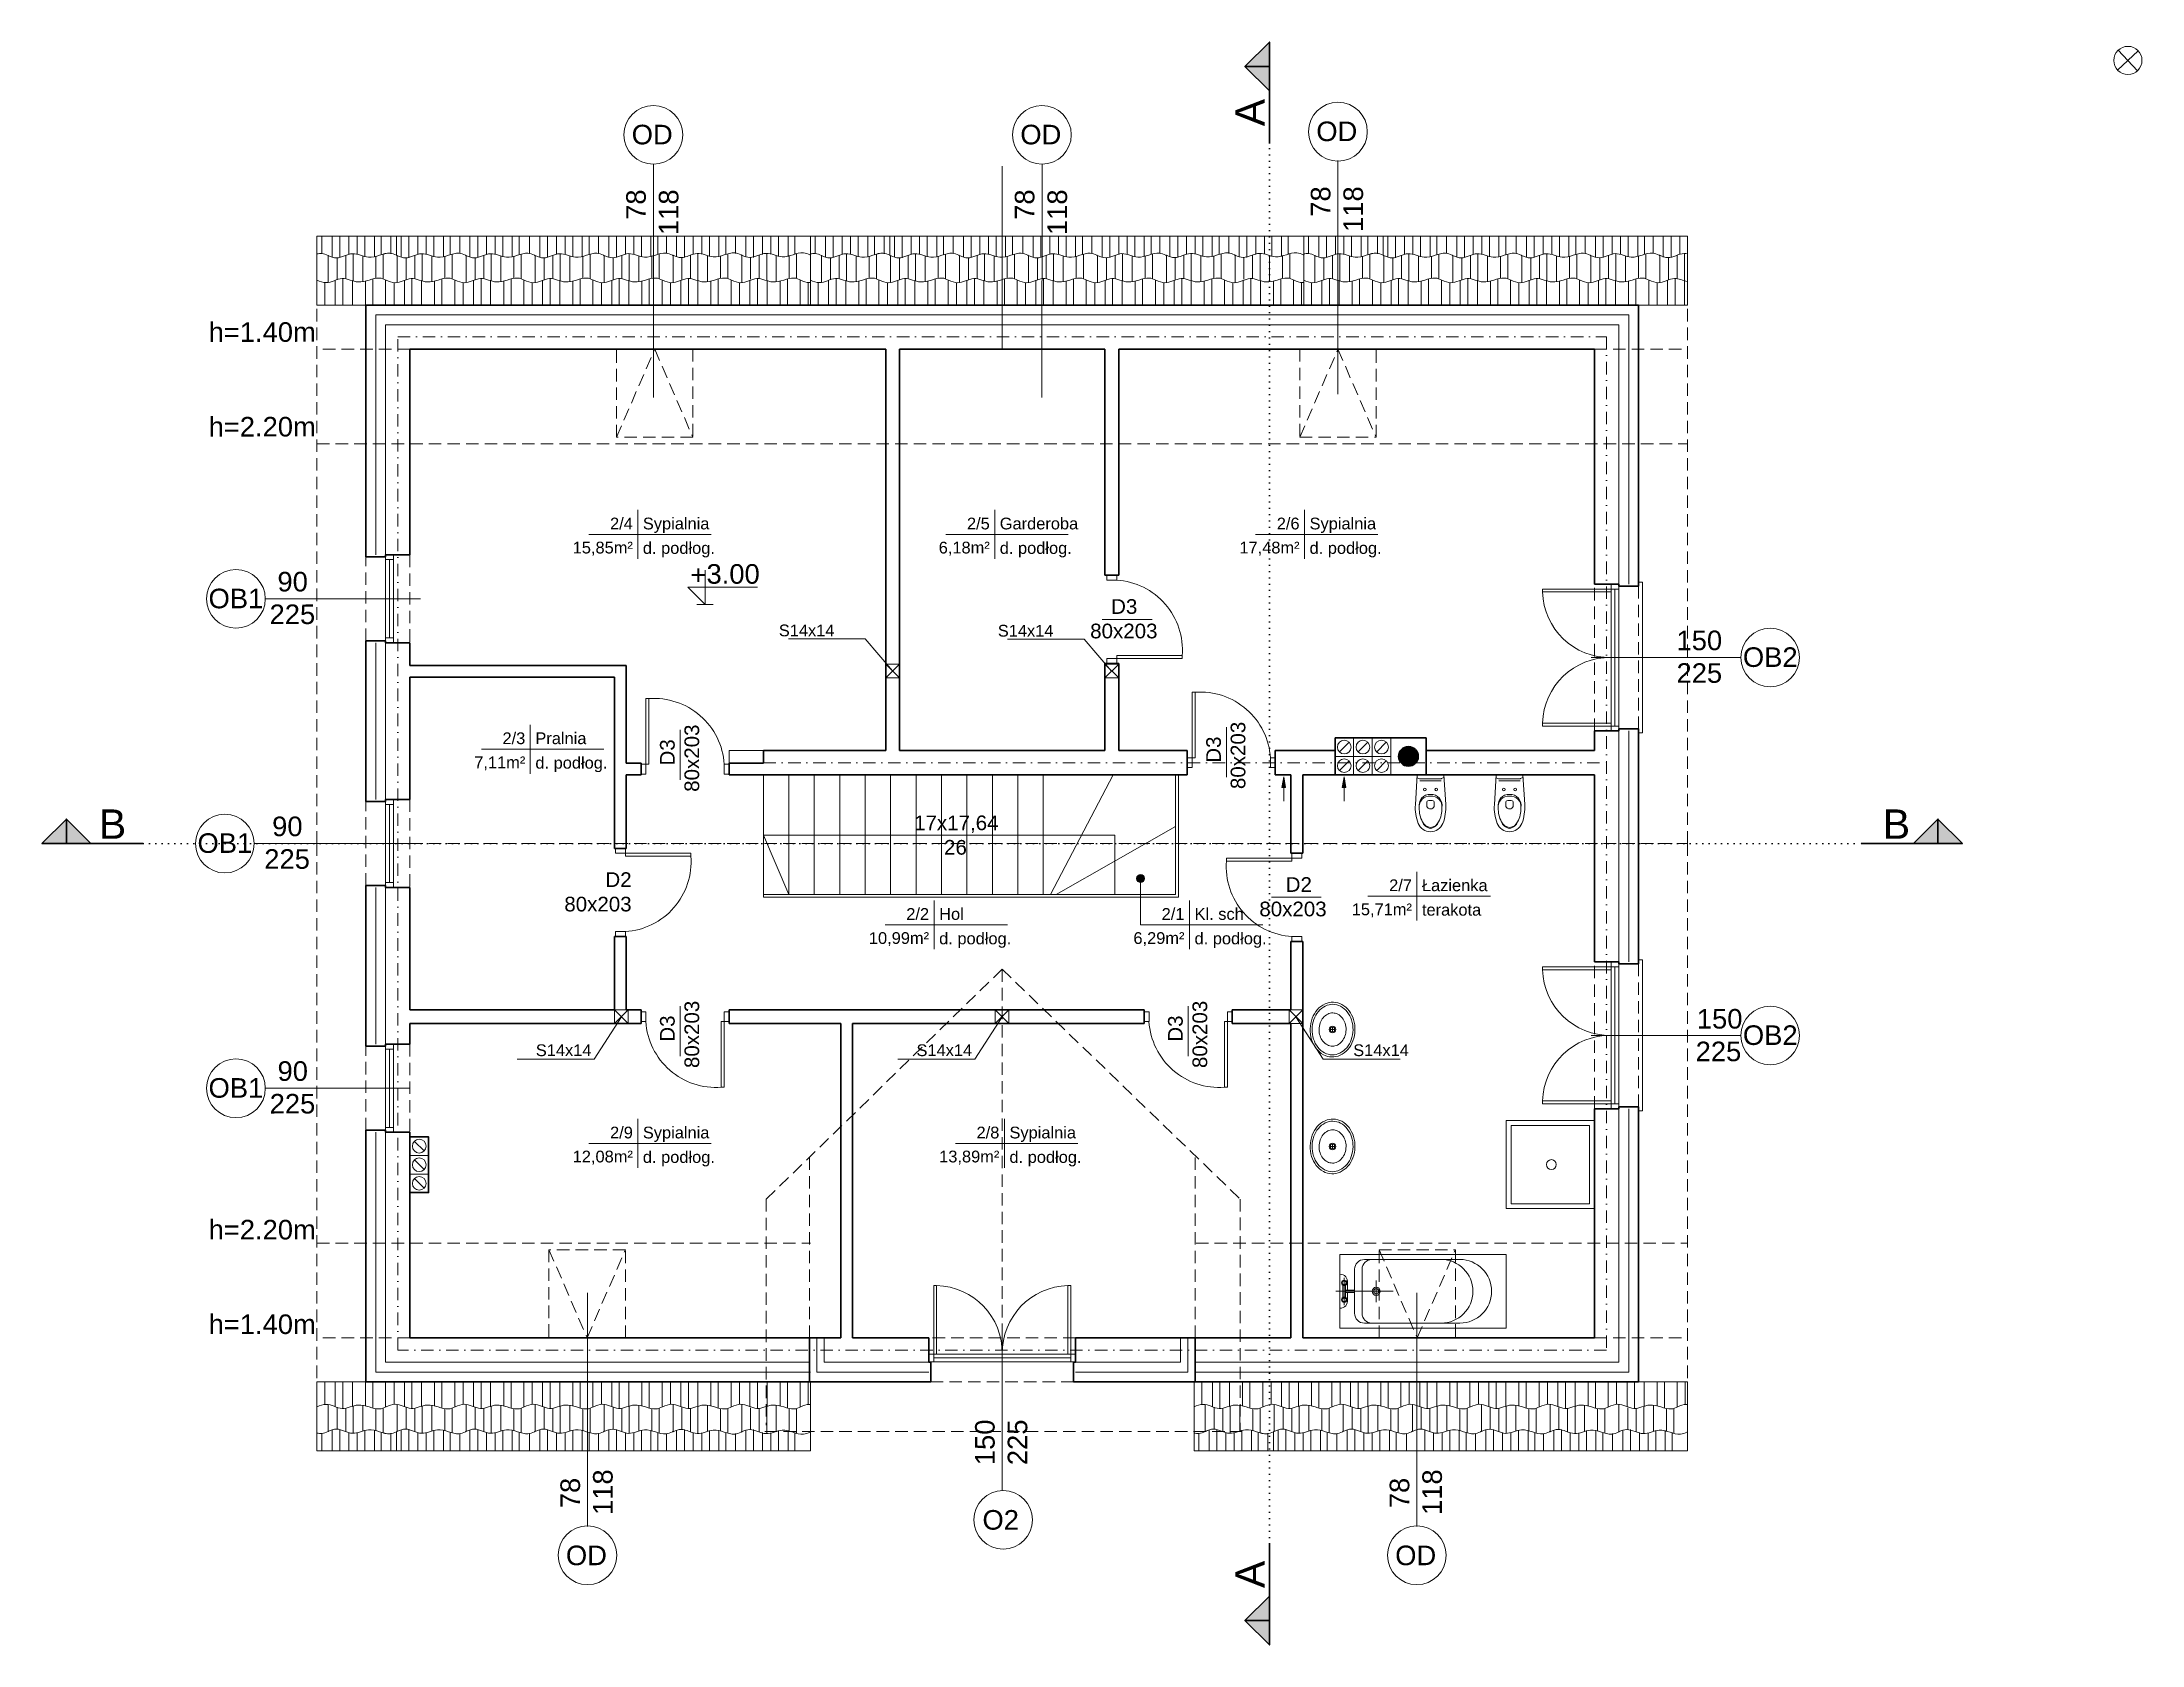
# Model space of a CAD drawing. Header units: millimetres. Extents: x -13512 to 19537, y -6523 to 6166.
# Drawn here: x 2727 to 4873, y -608 to 1030 of the extents above; entities that cross this region are included whole.
import ezdxf

# ---------------------------------------------------------------- set-up
doc = ezdxf.new("R2010")
doc.units = ezdxf.units.MM
for name, pattern in [('DASHDOT', [25.4, 12.7, -6.35, 0, -6.35]), ('DASHED', [19.05, 12.7, -6.35]), ('DOT', [6.35, 0, -6.35])]:
    doc.linetypes.add(name, pattern=pattern)
doc.layers.get('0').update_dxf_attribs({"lineweight": 0})
for name, color, linetype, lineweight in [('A-ELEWACJA CIENKA', 11, 'Continuous', 13), ('A-murowane', 3, 'Continuous', 35), ('A-osie', 7, 'DASHDOT', 5), ('A-p.widokowa', 6, 'Continuous', 15), ('A-p.widokowa-RefEdit0', 6, 'Continuous', 15), ('A-pod', 6, 'DASHED', 15), ('A-schody', 2, 'Continuous', 5), ('A-stolarka', 1, 'Continuous', 5), ('A-w.ocieplenie', 4, 'BATTING', 5), ('A-wykończenie', 4, 'Continuous', 5), ('A17_OPIS_WARSTW', 22, 'Continuous', 9), ('B-linia przekrojowa', 255, 'DOT', 30), ('B-opis', 7, 'Continuous', 0)]:
    doc.layers.add(name, color=color, linetype=linetype, lineweight=lineweight)
doc.layers.add('A-meble', color=7, linetype='Continuous', lineweight=5, true_color=0x8a8a8a)
doc.layers.add('oznaczenia niedr', color=7, linetype='Continuous', lineweight=0, plot=False)
doc.layers.get('A17_OPIS_WARSTW').off()
doc.styles.add('APLUS', font='arial.ttf', dxfattribs={"width": 0.6})
doc.styles.get("Standard").update_dxf_attribs({"font": 'arial.ttf'})
doc.linetypes.add('BATTING', pattern='A,0.00254,-2.54,[134,ltypeshp.shx,S=2.54,R=0,X=-2.54,Y=0],-5.08,[134,ltypeshp.shx,S=2.54,R=180,X=2.54,Y=0],-2.54', length=10.16254)

msp = doc.modelspace()

# ---------------------------------------------------------------- texts
at = {"layer": 'B-opis'}
for s, width, insert, char_height, attachment_point in [('OD', 13.143, (3371.7, 925), 20, 9), ('OD', 13.143, (3768.7, 925), 20, 9), ('OD', 13.143, (4071.1, 928.3), 20, 9), ('2/4', 87.894, (3331, 543.9), 12, 3), ('Sypialnia', 87.894, (3341.2, 543.9), 12, 1), ('2/5', 87.894, (3695.6, 543.9), 12, 3), ('Garderoba', 87.894, (3705.8, 543.9), 12, 1), ('2/6', 87.894, (4012.1, 543.9), 12, 3), ('Sypialnia', 87.894, (4022.3, 543.9), 12, 1), ('15,85m²', 87.894, (3331, 519.3), 12, 3), ('d. podłog.', 87.894, (3341.2, 518.9), 12, 1), ('6,18m²', 87.894, (3695.6, 519.3), 12, 3), ('d. podłog.', 87.894, (3705.8, 518.9), 12, 1), ('17,48m²', 87.894, (4012.1, 519.3), 12, 3), ('d. podłog.', 87.894, (4022.3, 518.9), 12, 1), ('\\pi-19.363;3.00', 13.143, (3425.6, 496.4), 20, 1), ('+', 13.143, (3389.6, 495.5), 20, 1), ('\\pi-5.538;D3 \\P\\pi-26.902;80x203', 13.143, (3825.1, 460.6), 15, 1), ('S14x14', 77.022, (3480.1, 422.5), 12, 7), ('S14x14', 77.022, (3703.8, 422.2), 12, 7), ('150\\P225', 13.143, (4443.8, 428.5), 20, 3), ('OB2', 13.143, (4520.9, 411.4), 20, 3), ('2/3', 87.894, (3221.1, 324.5), 12, 3), ('Pralnia', 87.894, (3231.4, 324.5), 12, 1), ('7,11m²', 87.894, (3221.1, 299.9), 12, 3), ('d. podłog.', 87.894, (3231.4, 299.5), 12, 1), ('\\pi-34.893;17x17,64\\P\\pi-4.2948;26', 13.143, (3653.2, 239.6), 15, 1), ('D2\\P80x203', 13.143, (3329.7, 181.6), 15, 3), ('D2\\P\\pi-26.902;80x203', 13.143, (3997.9, 176.6), 15, 1), ('2/7', 87.894, (4126.9, 174.3), 12, 3), ('Łazienka', 87.894, (4137.1, 174.3), 12, 1), ('2/2', 87.894, (3633.6, 145), 12, 3), ('Hol', 87.894, (3643.9, 145), 12, 1), ('2/1', 87.894, (3894.5, 145), 12, 3), ('Kl. sch', 87.894, (3904.8, 145), 12, 1), ('15,71m²', 87.894, (4126.9, 149.7), 12, 3), ('terakota', 87.894, (4137.1, 149.3), 12, 1), ('10,99m²', 87.894, (3633.6, 120.4), 12, 3), ('d. podłog.', 87.894, (3643.9, 120), 12, 1), ('6,29m²', 87.894, (3894.5, 120.4), 12, 3), ('d. podłog.', 87.894, (3904.8, 120), 12, 1), ('\\pi-14.547;150\\P\\pi-15.768;225', 13.143, (4432.5, -11.7), 20, 7), ('OB2', 13.143, (4520.9, 25.2), 20, 3), ('S14x14', 77.022, (3288.7, 5.8), 12, 3), ('S14x14', 77.022, (3677.6, 5.8), 12, 3), ('S14x14', 77.022, (4066.9, 5.8), 12, 1), ('2/9', 87.894, (3331, -78.3), 12, 3), ('Sypialnia', 87.894, (3341.2, -78.3), 12, 1), ('2/8', 87.894, (3705.4, -78.3), 12, 3), ('Sypialnia', 87.894, (3715.7, -78.3), 12, 1), ('12,08m²', 87.894, (3331, -102.8), 12, 3), ('d. podłog.', 87.894, (3341.2, -103.3), 12, 1), ('13,89m²', 87.894, (3705.4, -102.8), 12, 3), ('d. podłog.', 87.894, (3715.7, -103.3), 12, 1), ('O2', 13.143, (3725.4, -470), 20, 3), ('OD', 13.143, (3304.5, -506.3), 20, 3), ('OD', 13.143, (4151.7, -506.3), 20, 3)]:
    msp.add_mtext_dynamic_manual_height_columns(s, width=width, gutter_width=12.5, heights=[0], dxfattribs=dict(at, insert=insert, char_height=char_height, attachment_point=attachment_point))
for s, width, insert, char_height, attachment_point, rotation in [('78\\P118', 13.143, (4077.2, 882.4), 20, 9, 90), ('78\\P118', 13.143, (3377.8, 879.2), 20, 9, 90), ('78\\P118', 13.143, (3774.8, 879.2), 20, 9, 90), ('\\pi-42.933;h=1.40m', 20, (2940.5, 743.5), 20, 1, 0.0204), ('\\pi-42.933;h=2.20m', 20, (2940.5, 646.8), 20, 1, 0.0204), ('\\pi-7.7191;90\\P\\pi-15.768;225', 13.143, (2975.6, 488.5), 20, 1, 0.0204), ('OB1', 13.143, (2897.5, 471.3), 20, 1, 0.0204), ('D3\\P\\pi-26.902;80x203', 13.143, (3358.7, 290.7), 15, 1, 90), ('D3\\P\\pi-26.902;80x203', 13.143, (3916.7, 293.5), 15, 1, 90), ('\\pi-7.7191;90\\P\\pi-15.768;225', 13.143, (2970.2, 238.5), 20, 1, 0.0204), ('OB1', 13.143, (2886.2, 221.4), 20, 1, 0.0204), ('D3\\P\\pi-26.902;80x203', 13.143, (3358.7, 8.5), 15, 1, 90), ('D3\\P\\pi-26.902;80x203', 13.143, (3877.7, 8.5), 15, 1, 90), ('\\pi-7.7191;90\\P\\pi-15.768;225', 13.143, (2975.7, -11.5), 20, 1, 0.0204), ('OB1', 13.143, (2897.5, -28.7), 20, 1, 0.0204), ('\\pi-42.933;h=2.20m', 20, (2940.5, -193.8), 20, 7, 359.9796), ('\\pi-42.933;h=1.40m', 20, (2940.5, -290.4), 20, 7, 359.9796), ('150\\P225', 13.143, (3734.2, -424.1), 20, 7, 90), ('\\pi-7.6918;78\\P\\pi-14.602;118', 13.143, (3310.6, -460.4), 20, 7, 90), ('\\pi-7.6918;78\\P\\pi-14.602;118', 13.143, (4157.8, -460.4), 20, 7, 90)]:
    msp.add_mtext_dynamic_manual_height_columns(s, width=width, gutter_width=12.5, heights=[0], dxfattribs=dict(at, insert=insert, char_height=char_height, attachment_point=attachment_point, rotation=rotation))

# ---------------------------------------------------------------- blocks, each defined once
blk = doc.blocks.new('A$C4D3D61A9')
at = {"layer": 'A-stolarka'}
for points in [[(5, 5), (8, 5), (8, 72), (5, 72)], [(0, -5), (5, -5), (5, 5), (0, 5)], [(85, -5), (90, -5), (90, 5), (85, 5)]]:
    blk.add_lwpolyline(points, close=True, dxfattribs=at)
blk.add_arc((13.4, 0.4), 71.8, 3.6579, 94.2871, dxfattribs=at)
blk = doc.blocks.new('A$C386A056A')
at = {"layer": 'A-stolarka'}
for p, q in [((-25, 0), (-25, -90)), ((-17, 0), (-17, -90)), ((-25, -5), (-17, -5)), ((-21, -5), (-21, -85)), ((-25, -85), (-17, -85))]:
    blk.add_line(p, q, dxfattribs=at)
blk = doc.blocks.new('A$C142B1280')
at = {"layer": 'A-stolarka'}
for p, q in [((-8, 150), (-8, 0)), ((-8, 145), (0, 145)), ((-4, 145), (-4, 5)), ((0, 150), (0, 0)), ((-8, 5), (0, 5))]:
    blk.add_line(p, q, dxfattribs=at)
blk = doc.blocks.new('A$C59F40237')
at = {"layer": 'A-p.widokowa-RefEdit0'}
for p, q in [((8.1, 25.6), (8.1, 2.6)), ((18.7, 25.6), (18.7, 0.2)), ((26.4, -1.5), (26.4, 25.6)), ((36.2, 25.6), (36.2, 0.7)), ((49.5, 1.1), (49.5, 25.6)), ((57, -1.2), (57, 25.6)), ((70.1, -0.2), (70.1, 25.6))]:
    blk.add_line(p, q, dxfattribs=at)
blk.add_open_spline([(0, 0), (3.1, 1.3), (11.6, 5), (25.6, -5.2), (40.3, 3.8), (49.5, 1.1), (53.2, 0), (56.8, -1.2), (62.8, -3.2), (68.4, -1), (70.6, 0)], degree=3, knots=[0, 0, 0, 0, 9.666865, 26.644915, 43.34195, 54.677882, 54.677882, 54.677882, 65.547939, 72.653896, 72.653896, 72.653896, 72.653896], dxfattribs=at)
blk = doc.blocks.new('A$C78BC5D11')
at = {"layer": 'A-p.widokowa'}
for p, q in [((0, 27.5), (0, 0)), ((9.1, 24.6), (9.1, 2.2)), ((17.8, 23.7), (17.8, -0.1)), ((25.5, -1.9), (25.5, 25.9)), ((35.3, 26.7), (35.3, 0.3)), ((48.6, 0.7), (48.6, 23.1)), ((56.1, -1.6), (56.1, 23.7))]:
    blk.add_line(p, q, dxfattribs=at)
blk.add_open_spline([(0, 0), (2.8, 1.2), (11, 4.4), (24.7, -5.6), (39.4, 3.5), (48.6, 0.7), (52.4, -0.4), (56, -1.6), (61.9, -3.5), (67.5, -1.4), (69.7, -0.4), (69.7, -0.4), (69.7, -0.4), (69.7, -0.4), (70, -0.2), (70.2, -0.1), (70.5, 0)], degree=3, knots=[73.574951, 73.574951, 73.574951, 73.574951, 82.320761, 99.298811, 115.995846, 127.331778, 127.331778, 127.331778, 138.201835, 145.307792, 145.307792, 145.307792, 145.332598, 145.332598, 145.332598, 146.160665, 146.160665, 146.160665, 146.160665], dxfattribs=at)
blk = doc.blocks.new('A$C3E720E91')
at = {"layer": 'A-p.widokowa'}
for p, q in [((15.4, -18.3), (15.4, 3.2)), ((23.3, 3.6), (23.3, -18.3)), ((32.4, 0.5), (32.4, -18.3)), ((41.1, 0.4), (41.1, -18.4)), ((48.9, -18.3), (48.9, 2.6)), ((58.6, 2.7), (58.6, -18.3)), ((65.6, 0.7), (65.6, -18.3)), ((4.9, -18.3), (4.9, -0.4))]:
    blk.add_line(p, q, dxfattribs=at)
blk = doc.blocks.new('A$C23497A29')
at = {"layer": 'A-p.widokowa'}
for p, q in [((50, 0), (0, 0)), ((0, -70.6), (0, 0)), ((8.1, 0), (8.1, -23)), ((18.7, 0), (18.7, -25.4)), ((26.4, -27.2), (26.4, 0)), ((36.2, 0), (36.2, -24.9)), ((49.5, -24.5), (49.5, 0)), ((57, -26.8), (57, 0)), ((70.1, -25.8), (70.1, 0)), ((501.8, 0), (501.8, -23)), ((504, 0), (504, -70.6)), ((4.9, -70.6), (4.9, -52.7)), ((15.4, -70.6), (15.4, -49.1)), ((23.3, -48.8), (23.3, -70.6)), ((32.4, -51.8), (32.4, -70.6)), ((41.1, -52), (41.1, -70.8)), ((48.9, -70.6), (48.9, -49.7)), ((58.6, -49.6), (58.6, -70.6)), ((65.6, -51.6), (65.6, -70.6)), ((81.1, -51), (81.1, -70.6)), ((0, -70.6), (504, -70.6))]:
    blk.add_line(p, q, dxfattribs=at)
for points, knots in [([(0, -25.6), (3.1, -24.3), (11.6, -20.7), (25.6, -30.8), (40.3, -21.8), (49.5, -24.5), (53.2, -25.6), (56.8, -26.8), (62.8, -28.8), (68.4, -26.7), (70.6, -25.6)], [0, 0, 0, 0, 9.666865, 26.644915, 43.34195, 54.677882, 54.677882, 54.677882, 65.547939, 72.653896, 72.653896, 72.653896, 72.653896]), ([(494.2, -25.6), (496.8, -24.3), (500.2, -22.8), (503.7, -23), (504, -23)], [0, 0, 0, 0, 9.666865, 10.690457, 10.690457, 10.690457, 10.690457]), ([(0, -52.3), (1.6, -52.7), (5.5, -53.1), (9.3, -51.7), (11.5, -50.6), (11.5, -50.6), (11.5, -50.6), (11.5, -50.6), (11.7, -50.5), (12, -50.4), (12.2, -50.2)], [133.300499, 133.300499, 133.300499, 133.300499, 138.201835, 145.307792, 145.307792, 145.307792, 145.332598, 145.332598, 145.332598, 146.160665, 146.160665, 146.160665, 146.160665]), ([(11.5, -50.6), (14.2, -49.4), (22.5, -46.2), (36.2, -56.2), (50.9, -47.2), (60.1, -49.9), (63.8, -51), (67.4, -52.2), (73.4, -54.2), (79, -52), (81.2, -51), (81.2, -51), (81.2, -51), (81.2, -51), (81.4, -50.9), (81.7, -50.7), (82, -50.6)], [73.574951, 73.574951, 73.574951, 73.574951, 82.320761, 99.298811, 115.995846, 127.331778, 127.331778, 127.331778, 138.201835, 145.307792, 145.307792, 145.307792, 145.332598, 145.332598, 145.332598, 146.160665, 146.160665, 146.160665, 146.160665])]:
    blk.add_open_spline(points, degree=3, knots=knots, dxfattribs=at)
for p in [(70.6, -25.6), (141.2, -25.6), (211.8, -25.6), (282.4, -25.6), (353, -25.6), (423.6, -25.6)]:
    blk.add_blockref('A$C59F40237', p, dxfattribs=at)
at = {"layer": 'A-schody'}
for name, p in [('A$C78BC5D11', (11.5, -50.6)), ('A$C78BC5D11', (82, -50.6)), ('A$C78BC5D11', (152.5, -50.6)), ('A$C78BC5D11', (223, -50.6)), ('A$C78BC5D11', (293.5, -50.7)), ('A$C78BC5D11', (363.7, -50.9)), ('A$C78BC5D11', (433.9, -51)), ('A$C3E720E91', (70.5, -52.1)), ('A$C3E720E91', (140.9, -52.3)), ('A$C3E720E91', (212.3, -52.3)), ('A$C3E720E91', (282.6, -52.3)), ('A$C3E720E91', (352, -52.4)), ('A$C3E720E91', (422.7, -52.4))]:
    blk.add_blockref(name, p, dxfattribs=at)
blk = doc.blocks.new('A$C3D9378BC')
at = {"layer": 'A-p.widokowa'}
h = blk.add_hatch(color=256, dxfattribs=at)
h.dxf.hatch_style = 1
h.paths.add_polyline_path([(2, 25), (0, 14.1), (3.9, 14.1)])
blk.add_lwpolyline([(3.9, 14.1), (2, 25), (0, 14.1)], close=True, dxfattribs=at)
blk.add_lwpolyline([(2, 14.1), (2, 0)], dxfattribs=at)
blk = doc.blocks.new('A$C1D237BEF')
at = {"layer": 'A-meble'}
for p, q in [((0, 0), (0, 75)), ((0, 75), (170, 75)), ((25, 70), (122.5, 70)), ((170, 0), (170, 75)), ((3.1, 43.6), (3.1, 31.4)), ((4.4, 51.1), (4.4, 23.5)), ((5.6, 43.6), (5.6, 31.4)), ((7.7, 46.2), (7.7, 38.7)), ((15, 15), (15, 60)), ((22.7, 15), (22.7, 60)), ((37.1, 26.5), (37.1, 48.5)), ((-4.1, 37.5), (54.4, 37.5)), ((5.6, 38.7), (15, 38.7)), ((5.6, 36.2), (15, 36.2)), ((7.7, 36.2), (7.7, 28.9)), ((15, 38.7), (15, 36.2)), ((170, 0), (0, 0)), ((122.5, 5), (25, 5))]:
    blk.add_line(p, q, dxfattribs=at)
for centre, radius in [((4.4, 46.1), 2.76), ((4.4, 46.1), 1.99), ((4.4, 28.9), 2.76), ((4.4, 28.9), 1.99), ((37.1, 37.5), 4.11), ((37.1, 37.5), 2.57)]:
    blk.add_circle(centre, radius, dxfattribs=at)
for centre, radius, start, end in [((25, 60), 10, 90, 180), ((32.7, 60), 10, 90, 180), ((103.4, 37.5), 32.5, 270, 90), ((122.5, 37.5), 32.5, 270, 90), ((0.3, 47.4), 7.5, 350.4581, 92.3604), ((0.3, 27.7), 7.5, 267.6396, 9.5419), ((25, 15), 10, 180, 270), ((32.7, 15), 10, 180, 270)]:
    blk.add_arc(centre, radius, start, end, dxfattribs=at)
blk = doc.blocks.new('A$C228138E2')
at = {"layer": 'A-meble'}
for p, q in [((-2.4, -3.1), (2.2, -3.1)), ((-0.1, -5.4), (-0.1, -0.8))]:
    blk.add_line(p, q, dxfattribs=at)
at = {"layer": 'A-meble', "linetype": 'Continuous'}
for points in [[(-1, -31.1, 0.117634), (7.6, -29.3, 0.104469), (15.5, -23.4, 0.090016), (20.6, -14.7, 0.08192), (22.8, -3.8, 0.08192), (21.3, 7.2, 0.090016), (16.7, 16.1, 0.104469), (9.3, 22.6, 0.117634), (0.8, 24.9, 0.117634), (-7.8, 23.1, 0.104469), (-15.7, 17.2, 0.090016), (-20.8, 8.5, 0.08192), (-23, -2.4, 0.08192), (-21.5, -13.4, 0.090016), (-16.9, -22.4, 0.104469), (-9.5, -28.8, 0.117634)], [(-0.5, -28.9, 0.118622), (7.3, -27.1, 0.104678), (14.4, -21.6, 0.089562), (19, -13.5, 0.081185), (20.8, -3.4, 0.081185), (19.3, 6.7, 0.089562), (14.9, 14.9, 0.104678), (8, 20.7, 0.118622), (0.3, 22.7, 0.118622), (-7.5, 20.9, 0.104678), (-14.6, 15.3, 0.089562), (-19.2, 7.3, 0.081185), (-21, -2.8, 0.081185), (-19.5, -12.9, 0.089562), (-15.2, -21.1, 0.104678), (-8.2, -26.9, 0.118622)], [(-0.3, -20.1, 0.118283), (4.9, -18.9, 0.104607), (9.5, -15.2, 0.089718), (12.5, -9.9, 0.081436), (13.7, -3.3, 0.081436), (12.7, 3.4, 0.089718), (9.8, 8.8, 0.104607), (5.2, 12.6, 0.118283), (0.1, 13.9, 0.118283), (-5.1, 12.7, 0.104607), (-9.7, 9, 0.089718), (-12.7, 3.7, 0.081436), (-13.9, -3, 0.081436), (-12.9, -9.6, 0.089718), (-10, -15, 0.104607), (-5.4, -18.8, 0.118283)]]:
    blk.add_lwpolyline(points, format="xyb", close=True, dxfattribs=at)
at = {"layer": 'A-meble'}
for radius in [3.43, 2.29]:
    blk.add_circle((-0.1, -3.1), radius, dxfattribs=at)
blk = doc.blocks.new('A$C7B764E71')
at = {"layer": 'A-meble'}
for points in [[(-90, 0), (-90, 90), (0, 90), (0, 0)], [(-85, 5), (-85, 85), (-5, 85), (-5, 5)]]:
    blk.add_lwpolyline(points, close=True, dxfattribs=at)
blk.add_circle((-43.9, 45), 5, dxfattribs=at)
at = {"layer": 'A-meble', "style": 'APLUS', "width": 0.8, "flags": 9}
blk.add_attdef('ESTCODE', (-90, 90), '', height=0.0213, dxfattribs=at)
blk = doc.blocks.new('A$C19D832B9')
at = {"layer": 'A-meble'}
blk.add_lwpolyline([(49.5, -12.6, -0.108747), (30.3, -15.5), (0, -13.5), (0, 13.5), (30.3, 15.5, -0.108747), (49.5, 12.6, -0.297002), (58.1, 0, -0.297002)], format="xyb", close=True, dxfattribs=at)
for points in [[(2.9, -13.7), (3.8, -11.4, 0.092626), (3.9, -10.6), (3.9, 10.3, 0.110215), (3.7, 11.1), (2.5, 13.7)], [(33.4, -11.5, 0.140223), (47.8, -8.2, 0.280577), (53.5, 0, 0.280577), (47.8, 8.2, 0.140223), (33.4, 11.5, 0.496783), (19.9, 0, 0.496783), (33.4, -11.5, -0.492052), (21.8, 0, -0.492052), (33.4, 11.5)], [(32.2, -3.9), (28.2, -3.9, -0.414214), (26.2, -1.9), (26.2, 0), (26.2, 1.8, -0.414214), (28.2, 3.8), (32.2, 3.8)], [(47.6, -8.4, 0.255814), (54.7, 0, 0.255814), (47.6, 8.4)]]:
    blk.add_lwpolyline(points, format="xyb", dxfattribs=at)
blk.add_lwpolyline([(6.1, -11), (6.1, 10.7)], dxfattribs=at)
for centre in [(14.8, 5.8), (14.8, -5.8)]:
    blk.add_circle(centre, 1.28, dxfattribs=at)
blk.add_arc((30.4, 0), 4.2, 294.6859, 65.3141, dxfattribs=at)
blk = doc.blocks.new('A$C206D636A')
at = {"layer": 'A-murowane'}
h = blk.add_hatch(color=256, dxfattribs=at)
h.dxf.hatch_style = 1
h.paths.add_polyline_path([(-180, -416, 1), (-200, -416, 0.178765), (-197.6, -422.5), (-182.4, -422.5, 0.178765)])
h.paths.add_polyline_path([(-182.4, -422.5), (-197.6, -422.5, 0.460566)])
for p, q in [((-265, -397), (-265, -435)), ((-265, -397), (-172, -397)), ((-172, -397), (-172, -435))]:
    blk.add_line(p, q, dxfattribs=at)
blk.add_circle((-190, -416), 10, dxfattribs=at)
at = {"layer": 'A-p.widokowa'}
for p, q in [((-260.4, -411.4), (-250.6, -401.6)), ((-246, -397), (-246, -435)), ((-241.4, -411.4), (-231.6, -401.6)), ((-227, -397), (-227, -435)), ((-222.4, -411.4), (-212.6, -401.6)), ((-208, -397), (-208, -435)), ((-265, -416), (-208, -416)), ((-260.4, -430.4), (-250.6, -420.6)), ((-241.4, -430.4), (-231.6, -420.6)), ((-222.4, -430.4), (-212.6, -420.6))]:
    blk.add_line(p, q, dxfattribs=at)
for centre in [(-255.5, -406.5), (-236.5, -406.5), (-217.5, -406.5), (-255.5, -425.5), (-236.5, -425.5), (-217.5, -425.5)]:
    blk.add_circle(centre, 7, dxfattribs=at)
blk = doc.blocks.new('A$C560A2D75')
at = {"layer": 'A-murowane'}
h = blk.add_hatch(color=256, dxfattribs=at)
h.dxf.hatch_style = 1
h.paths.add_polyline_path([(-78.5, 25), (-53.5, 0), (-103.5, 0)])
blk.add_line((-103.5, 0), (0, 0), dxfattribs=at)
blk.add_lwpolyline([(-78.5, 0), (-78.5, 25), (-53.5, 0), (-103.5, 0), (-78.5, 25)], dxfattribs=at)
blk = doc.blocks.new('A$C7E556D42')
at = {"layer": 'B-linia przekrojowa'}
for p, q in [((-877, -1515.3), (-877, 18.8)), ((-2027.5, -800), (-272.5, -800))]:
    blk.add_line(p, q, dxfattribs=at)
at = {"layer": 'A17_OPIS_WARSTW', "xscale": -1, "rotation": 90}
blk.add_blockref('A$C560A2D75', (-877, -84.7), dxfattribs=at)
at = {"layer": 'A17_OPIS_WARSTW'}
blk.add_blockref('A$C560A2D75', (-2027.5, -800), dxfattribs=at)
at = {"layer": 'A17_OPIS_WARSTW', "xscale": -1}
blk.add_blockref('A$C560A2D75', (-272.5, -800), dxfattribs=at)
at = {"layer": 'A17_OPIS_WARSTW', "rotation": 90}
blk.add_blockref('A$C560A2D75', (-877, -1515.3), dxfattribs=at)
at = {"layer": 'B-opis', "char_height": 30, "rotation": 90}
for insert, attachment_point in [((-911.8, -39.3), 3), ((-911.8, -1560.7), 1)]:
    blk.add_mtext_dynamic_manual_height_columns('A', width=13.143, gutter_width=12.5, heights=[0], dxfattribs=dict(at, insert=insert, attachment_point=attachment_point))
at = {"layer": 'B-opis', "char_height": 30, "attachment_point": 1}
for insert in [(-2072.8, -765.2), (-250.4, -765.2)]:
    blk.add_mtext_dynamic_manual_height_columns('B', width=13.143, gutter_width=12.5, heights=[0], dxfattribs=dict(at, insert=insert))
blk = doc.blocks.new('A$C443F3476')
at = {"layer": 'A-p.widokowa'}
for p, q in [((19, 57), (0, 57)), ((4.6, 52.4), (14.4, 42.6)), ((19, 57), (19, 0)), ((19, 38), (0, 38)), ((4.6, 33.4), (14.4, 23.6)), ((19, 19), (0, 19)), ((19, 0), (0, 0)), ((4.6, 14.4), (14.4, 4.6))]:
    blk.add_line(p, q, dxfattribs=at)
for centre in [(9.5, 47.5), (9.5, 28.5), (9.5, 9.5)]:
    blk.add_circle(centre, 7, dxfattribs=at)
blk = doc.blocks.new('A$C0FE335D2')
at = {"layer": 'A-p.widokowa'}
for p, q in [((0, 0), (14, -14)), ((0, -14), (14, 0))]:
    blk.add_line(p, q, dxfattribs=at)
blk.add_lwpolyline([(0, 0), (14, 0), (14, -14), (0, -14), (0, 0)], dxfattribs=at)

# ---------------------------------------------------------------- hatches: boundary and pattern name
at = {"layer": 'B-opis'}
h = msp.add_hatch(color=256, dxfattribs=at)
h.dxf.hatch_style = 1
edge = h.paths.add_edge_path()
edge.add_arc((3849.7, 175.2), 4.09, 0, 360)

# ---------------------------------------------------------------- linework, layer by layer
for p, q in [((3103.3, 716), (3103.3, 716)), ((3387.2, 472.8), (3458.4, 472.8)), ((3387.2, 472.8), (3404.7, 455.3)), ((3404.7, 455.3), (3404.7, 490.3)), ((3412.9, 455.3), (3396.4, 455.3))]:
    msp.add_line(p, q)
at = {"layer": 'A-ELEWACJA CIENKA'}
msp.add_line((3708.3, 716), (3708.3, 902.9), dxfattribs=at)
at = {"layer": 'A-murowane'}
for p, q in [((3058.3, 761), (3058.3, 504)), ((3058.3, 761), (4358.3, 761)), ((3103.3, 716), (3589.3, 716)), ((3103.3, 716), (3103.3, 506)), ((3589.3, 716), (3589.3, 306)), ((3603.3, 716), (3603.3, 306)), ((3603.3, 716), (3813.3, 716)), ((3813.3, 716), (3813.3, 485)), ((3827.3, 716), (3827.3, 485)), ((3827.3, 716), (4313.3, 716)), ((4313.3, 716), (4313.3, 476)), ((3078.3, 506), (3103.3, 506)), ((3813.3, 485), (3827.3, 485)), ((4313.3, 476), (4338.3, 476)), ((3058.3, 418), (3058.3, 254)), ((3078.3, 416), (3103.3, 416)), ((3103.3, 416), (3103.3, 393)), ((3103.3, 393), (3324.3, 393)), ((3324.3, 393), (3324.3, 293)), ((3813.3, 395), (3827.3, 395)), ((3813.3, 395), (3813.3, 306)), ((3827.3, 395), (3827.3, 306)), ((3103.3, 381), (3312.3, 381)), ((3103.3, 381), (3103.3, 256)), ((3312.3, 381), (3312.3, 206)), ((4313.3, 326), (4338.3, 326)), ((4313.3, 326), (4313.3, 306)), ((3464.3, 306), (3464.3, 293)), ((3464.3, 306), (3589.3, 306)), ((3603.3, 306), (3813.3, 306)), ((3827.3, 306), (3897.3, 306)), ((3897.3, 306), (3897.3, 281)), ((3987.3, 306), (3987.3, 281)), ((3987.3, 306), (4048.3, 306)), ((4141.3, 306), (4313.3, 306)), ((3324.3, 293), (3339.3, 293)), ((3324.3, 281), (3339.3, 281)), ((3324.3, 281), (3324.3, 206)), ((3339.3, 293), (3339.3, 281)), ((3429.3, 293), (3464.3, 293)), ((3429.3, 293), (3429.3, 281)), ((3429.3, 281), (3464.3, 281)), ((3464.3, 281), (3897.3, 281)), ((3987.3, 281), (4003.3, 281)), ((4003.3, 281), (4003.3, 201)), ((4015.3, 281), (4015.3, 201)), ((4015.3, 281), (4313.3, 281)), ((4313.3, 281), (4313.3, 90)), ((3078.3, 256), (3103.3, 256)), ((3324.3, 206), (3312.3, 206)), ((4003.3, 201), (4015.3, 201)), ((3058.3, 168), (3058.3, 4)), ((3078.3, 166), (3103.3, 166)), ((3103.3, 166), (3103.3, 41)), ((3324.3, 116), (3312.3, 116)), ((3312.3, 116), (3312.3, 41)), ((3324.3, 116), (3324.3, 41)), ((4003.3, 111), (4015.3, 111)), ((4003.3, 111), (4003.3, 41)), ((4015.3, 111), (4015.3, -294)), ((4313.3, 90), (4338.3, 90)), ((3103.3, 41), (3312.3, 41)), ((3103.3, 27), (3339.3, 27)), ((3103.3, 27), (3103.3, 6)), ((3324.3, 41), (3339.3, 41)), ((3339.3, 41), (3339.3, 27)), ((3429.3, 41), (3429.3, 27)), ((3429.3, 41), (3853.3, 41)), ((3429.3, 27), (3543.3, 27)), ((3543.3, 27), (3543.3, -294)), ((3555.3, 27), (3555.3, -294)), ((3555.3, 27), (3853.3, 27)), ((3853.3, 41), (3853.3, 27)), ((3943.3, 41), (3943.3, 27)), ((3943.3, 41), (4003.3, 41)), ((3943.3, 27), (4003.3, 27)), ((4003.3, 27), (4003.3, -294)), ((3078.3, 6), (3103.3, 6)), ((4313.3, -60), (4338.3, -60)), ((4313.3, -60), (4313.3, -294)), ((3058.3, -82), (3058.3, -339)), ((3078.3, -84), (3103.3, -84)), ((3103.3, -84), (3103.3, -294)), ((3103.3, -294), (3543.3, -294)), ((3511.3, -339), (3511.3, -294)), ((3555.3, -294), (3633.3, -294)), ((3633.3, -294), (3633.3, -319)), ((3783.3, -294), (3783.3, -319)), ((3783.3, -294), (4003.3, -294)), ((3905.3, -339), (3905.3, -294)), ((4015.3, -294), (4313.3, -294))]:
    msp.add_line(p, q, dxfattribs=at)
for points in [[(4358.3, 474), (4358.3, 761)], [(3078.3, 506), (3078.3, 504), (3058.3, 504)], [(4338.3, 476), (4338.3, 474), (4358.3, 474)], [(3078.3, 416), (3078.3, 418), (3058.3, 418)], [(4338.3, 90), (4338.3, 88), (4358.3, 88), (4358.3, 328)], [(4338.3, 326), (4338.3, 328), (4358.3, 328)], [(3078.3, 256), (3078.3, 254), (3058.3, 254)], [(3078.3, 166), (3078.3, 168), (3058.3, 168)], [(3078.3, 6), (3078.3, 4), (3058.3, 4)], [(4338.3, -60), (4338.3, -58), (4358.3, -58), (4358.3, -339)], [(3078.3, -84), (3078.3, -82), (3058.3, -82)], [(3103.3, -88.7), (3122.3, -88.7), (3122.3, -145.7), (3103.3, -145.7)], [(3633.3, -319), (3635.3, -319), (3635.3, -339), (3058.3, -339)], [(3783.3, -319), (3781.3, -319), (3781.3, -339), (4358.3, -339)]]:
    msp.add_lwpolyline(points, dxfattribs=at)
at = {"layer": 'A-osie'}
for p, q in [((3090.8, -306.5), (3090.8, 728.5)), ((3090.8, 728.5), (4325.8, 728.5)), ((4325.8, 728.5), (4325.8, -306.5)), ((3464.3, 293.5), (4325.8, 293.5)), ((4325.8, -306.5), (3090.8, -306.5))]:
    msp.add_line(p, q, dxfattribs=at)
at = {"layer": 'A-p.widokowa'}
for p, q in [((4016.3, 831.6), (4408.3, 831.6)), ((4016.3, 831.6), (4016.3, 761)), ((4021.2, 831.6), (4021.2, 813.7)), ((4031.7, 831.6), (4031.7, 810.1)), ((4039.6, 809.8), (4039.6, 831.6)), ((4048.7, 812.8), (4048.7, 831.6)), ((4057.4, 813), (4057.4, 831.8)), ((4065.2, 831.6), (4065.2, 810.7)), ((4074.9, 810.6), (4074.9, 831.6)), ((4081.9, 812.6), (4081.9, 831.6)), ((4097.4, 812), (4097.4, 831.6)), ((4373.2, 831.6), (4373.2, 813.7)), ((4383.7, 831.6), (4383.7, 810.1)), ((4391.6, 809.8), (4391.6, 831.6)), ((4400.7, 812.8), (4400.7, 831.6)), ((4408.3, 761), (4408.3, 831.6)), ((4380, 784.4), (4380, 811.9)), ((4389.1, 787.3), (4389.1, 809.6)), ((4397.8, 788.1), (4397.8, 812)), ((4405.5, 813.8), (4405.5, 785.9)), ((4024.4, 761), (4024.4, 784)), ((4035, 761), (4035, 786.4)), ((4042.8, 788.2), (4042.8, 761)), ((4052.5, 761), (4052.5, 785.9)), ((4065.8, 785.5), (4065.8, 761)), ((4073.3, 787.8), (4073.3, 761)), ((4086.5, 786.8), (4086.5, 761)), ((4066.3, 761), (4016.3, 761)), ((4358.3, 761), (4408.3, 761)), ((4358.3, -339), (4408.3, -339))]:
    msp.add_line(p, q, dxfattribs=at)
for points in [[(4358.3, 328), (4358.3, 324), (4362.3, 324), (4362.3, 474), (4362.3, 478), (4358.3, 478)], [(4358.3, -58), (4358.3, -62), (4362.3, -62), (4362.3, 88), (4362.3, 92), (4358.3, 92)]]:
    msp.add_lwpolyline(points, dxfattribs=at)
for points, knots in [([(4016.3, 813.3), (4017.9, 813.7), (4021.8, 814.1), (4025.6, 812.7), (4027.8, 811.6), (4027.8, 811.6), (4027.8, 811.6), (4027.8, 811.6), (4028.1, 811.5), (4028.3, 811.4), (4028.6, 811.2)], [133.300499, 133.300499, 133.300499, 133.300499, 138.201835, 145.307792, 145.307792, 145.307792, 145.332598, 145.332598, 145.332598, 146.160665, 146.160665, 146.160665, 146.160665]), ([(4027.8, 811.6), (4030.6, 810.4), (4038.8, 807.2), (4052.5, 817.2), (4067.2, 808.2), (4076.4, 810.9), (4080.1, 812), (4083.7, 813.2), (4089.7, 815.2), (4095.3, 813), (4097.5, 812), (4097.5, 812), (4097.5, 812), (4097.5, 812), (4097.8, 811.9), (4098, 811.7), (4098.3, 811.6)], [73.574951, 73.574951, 73.574951, 73.574951, 82.320761, 99.298811, 115.995846, 127.331778, 127.331778, 127.331778, 138.201835, 145.307792, 145.307792, 145.307792, 145.332598, 145.332598, 145.332598, 146.160665, 146.160665, 146.160665, 146.160665]), ([(4380, 811.9), (4382.8, 810.7), (4391, 807.5), (4400.5, 814.3), (4407.2, 813.7), (4408.3, 813.5)], [73.574951, 73.574951, 73.574951, 73.574951, 82.320761, 99.298811, 102.849664, 102.849664, 102.849664, 102.849664]), ([(4016.3, 786.6), (4019.4, 785.3), (4027.9, 781.6), (4042, 791.8), (4056.6, 782.8), (4065.8, 785.5), (4069.6, 786.6), (4073.2, 787.8), (4079.1, 789.8), (4084.7, 787.7), (4086.9, 786.6)], [0, 0, 0, 0, 9.666865, 26.644915, 43.34195, 54.677882, 54.677882, 54.677882, 65.547939, 72.653896, 72.653896, 72.653896, 72.653896])]:
    msp.add_open_spline(points, degree=3, knots=knots, dxfattribs=at)
at = {"layer": 'A-p.widokowa-RefEdit0'}
for p, q in [((4377.4, 761), (4377.4, 784)), ((4388, 761), (4388, 786.4)), ((4395.7, 788.2), (4395.7, 761)), ((4405.5, 761), (4405.5, 785.9))]:
    msp.add_line(p, q, dxfattribs=at)
msp.add_open_spline([(4369.3, 786.6), (4372.4, 785.3), (4380.9, 781.6), (4393.9, 791.1), (4403.9, 786.2), (4408.3, 785.2)], degree=3, knots=[0, 0, 0, 0, 9.666865, 26.644915, 40.231997, 40.231997, 40.231997, 40.231997], dxfattribs=at)
at = {"layer": 'A-pod'}
for p, q in [((3008.3, 211), (3008.3, 761)), ((4408.3, 211), (4408.3, 761)), ((3103.3, 716), (3008.3, 716)), ((4313.3, 716), (4408.3, 716)), ((3008.3, 619.3), (4408.3, 619.3)), ((3058.3, 418), (3058.3, 504)), ((3103.3, 506), (3103.3, 416)), ((4313.3, 326), (4313.3, 476)), ((4358.3, 474), (4358.3, 328)), ((3058.3, 168), (3058.3, 254)), ((3103.3, 256), (3103.3, 166)), ((3008.3, 211), (3008.3, -339)), ((3008.3, 211), (4408.3, 211)), ((4408.3, 211), (4408.3, -339)), ((4313.3, -60), (4313.3, 90)), ((4358.3, 88), (4358.3, -58)), ((3467.3, -152.3), (3708.3, 82.5)), ((3708.3, 82.5), (3951.3, -152.2)), ((3708.3, 82.5), (3708.3, -389.3)), ((3058.3, -82), (3058.3, 4)), ((3103.3, 6), (3103.3, -84)), ((3511.3, -294), (3511.3, -109.4)), ((3905.3, -294), (3905.3, -107.8)), ((3467.3, -152.3), (3467.3, -383.2)), ((3951.3, -152.2), (3951.3, -389.6)), ((3008.3, -197.3), (3512.3, -197.3)), ((3906.3, -197.3), (4408.3, -197.3)), ((3103.3, -294), (3008.3, -294)), ((3783.3, -294), (3633.3, -294)), ((4313.3, -294), (4408.3, -294)), ((3635.3, -339), (3781.3, -339)), ((3465.7, -389.6), (3953, -389.6))]:
    msp.add_line(p, q, dxfattribs=at)
for points in [[(3314.3, 626), (3314.3, 716), (3392.3, 716), (3392.3, 626)], [(4090.3, 626), (4090.3, 716), (4012.3, 716), (4012.3, 626)], [(3245.3, -204), (3245.3, -294), (3323.3, -294), (3323.3, -204)], [(4171.3, -204), (4171.3, -294), (4093.3, -294), (4093.3, -204)]]:
    msp.add_lwpolyline(points, close=True, dxfattribs=at)
for points in [[(3314.3, 626), (3353.3, 716), (3392.3, 626)], [(4012.3, 626), (4051.3, 716), (4090.3, 626)], [(3245.3, -204), (3284.3, -294), (3323.3, -204)], [(4093.3, -204), (4132.3, -294), (4171.3, -204)]]:
    msp.add_lwpolyline(points, dxfattribs=at)
at = {"layer": 'A-schody'}
for p, q in [((3464.3, 156), (3464.3, 281)), ((3490.3, 159), (3490.3, 281)), ((3516.3, 159), (3516.3, 281)), ((3542.3, 159), (3542.3, 281)), ((3568.3, 159), (3568.3, 281)), ((3594.3, 159), (3594.3, 281)), ((3620.3, 159), (3620.3, 281)), ((3646.3, 159), (3646.3, 281)), ((3672.3, 159), (3672.3, 281)), ((3698.3, 159), (3698.3, 281)), ((3724.3, 159), (3724.3, 281)), ((3750.3, 159), (3750.3, 281)), ((3757.7, 159), (3821.5, 281)), ((3885.3, 159), (3885.3, 281)), ((3888.3, 156), (3888.3, 281)), ((3464.3, 219.5), (3823.3, 219.5)), ((3464.3, 219.5), (3490.3, 159)), ((3763.3, 159), (3885.3, 228.3)), ((3823.3, 159), (3823.3, 219.5)), ((3464.3, 159), (3885.3, 159)), ((3464.3, 156), (3888.3, 156)), ((3763.3, 159), (3885.3, 159)), ((3058.3, -294), (3058.3, -339))]:
    msp.add_line(p, q, dxfattribs=at)
at = {"layer": 'A-stolarka'}
for p, q in [((3379.3, 276.1), (3379.3, 327.1)), ((3429.3, 293), (3429.3, 306)), ((3464.3, 306), (3429.3, 306))]:
    msp.add_line(p, q, dxfattribs=at)
for points in [[(4330.3, 471), (4260.3, 471), (4260.3, 468), (4330.3, 468)], [(4330.3, 331), (4260.3, 331), (4260.3, 334), (4330.3, 334)], [(4330.3, 85), (4260.3, 85), (4260.3, 82), (4330.3, 82)], [(4330.3, -55), (4260.3, -55), (4260.3, -52), (4330.3, -52)], [(3638.3, -310.6), (3638.3, -240.6), (3641.3, -240.6), (3641.3, -310.6)], [(3778.3, -310.6), (3778.3, -240.6), (3775.3, -240.6), (3775.3, -310.6)]]:
    msp.add_lwpolyline(points, dxfattribs=at)
for centre, start, end in [((4329.1, 469.8), 181.5298, 270.9791), ((4329.1, 332.2), 89.0209, 178.4702), ((4329.1, 83.8), 181.5298, 270.9791), ((4329.1, -53.8), 89.0209, 178.4702), ((3639.5, -309.4), 359.0209, 88.4702), ((3777.2, -309.4), 91.5298, 180.9791)]:
    msp.add_arc(centre, 68.8, start, end, dxfattribs=at)
at = {"layer": 'A-w.ocieplenie'}
for p, q in [((3068.3, 751), (4348.3, 751)), ((3068.3, 751), (3068.3, 506)), ((4348.3, 751), (4348.3, 476)), ((3068.3, 416), (3068.3, 256)), ((4348.3, 326), (4348.3, 90)), ((3068.3, 166), (3068.3, 6)), ((4348.3, -60), (4348.3, -329)), ((3068.3, -84), (3068.3, -329)), ((3068.3, -329), (3512.3, -329)), ((3518.8, -329), (3633.3, -329)), ((3783.3, -329), (3898, -329)), ((3905.3, -329), (4348.3, -329))]:
    msp.add_line(p, q, dxfattribs=at)
at = {"layer": 'A-w.ocieplenie', "ltscale": 0.7}
for p, q in [((3518.8, -294), (3518.8, -329)), ((3898, -294), (3898, -329))]:
    msp.add_line(p, q, dxfattribs=at)
at = {"layer": 'A-wykończenie'}
for p, q in [((3078.3, 741), (3078.3, 506)), ((3078.3, 741), (4338.3, 741)), ((4338.3, 741), (4338.3, 476)), ((3078.3, 416), (3078.3, 256)), ((4338.3, 326), (4338.3, 90)), ((3078.3, 166), (3078.3, 6)), ((4338.3, -60), (4338.3, -319)), ((3078.3, -84), (3078.3, -319)), ((3526.3, -319), (3526.3, -294)), ((3890.3, -319), (3890.3, -294)), ((3078.3, -319), (3511.3, -319)), ((3526.3, -319), (3633.3, -319)), ((3783.3, -319), (3890.3, -319)), ((3905.3, -319), (4338.3, -319))]:
    msp.add_line(p, q, dxfattribs=at)
at = {"layer": 'B-opis'}
for p, q in [((3351.9, 666.7), (3352, 905.5)), ((3748.9, 666.7), (3749, 905.5)), ((4051.3, 669.9), (4051.3, 908.7)), ((3336.1, 501.8), (3336.1, 551.8)), ((3700.7, 501.8), (3700.7, 551.8)), ((4017.2, 501.8), (4017.2, 551.8)), ((3286.1, 526.8), (3411.1, 526.8)), ((3650.7, 526.8), (3775.7, 526.8)), ((3967.2, 526.8), (4092.2, 526.8)), ((3114.2, 461), (2955.5, 461)), ((3810.5, 440), (3861.4, 440)), ((4309.9, 401), (4462.9, 401)), ((4360.7, 401), (4454.7, 401)), ((3226.2, 282.3), (3226.2, 332.3)), ((3379.3, 276.1), (3379.3, 327.1)), ((3937.3, 278.9), (3937.3, 329.9)), ((3176.2, 307.3), (3301.2, 307.3)), ((3103.3, 211), (2944.1, 211)), ((3849.7, 127.9), (3849.7, 175.2)), ((4132, 132.2), (4132, 182.2)), ((3638.8, 102.9), (3638.8, 152.9)), ((3899.7, 102.9), (3899.7, 152.9)), ((3983.3, 156), (4034.3, 156)), ((4082, 157.2), (4207, 157.2)), ((3588.8, 127.9), (3713.8, 127.9)), ((3849.7, 127.9), (3974.7, 127.9)), ((3379.3, -6.1), (3379.3, 44.9)), ((3898.3, -6.1), (3898.3, 44.9)), ((4309.9, 14.8), (4462.9, 14.8)), ((3103.3, -39), (2955.5, -39)), ((3336.1, -120.4), (3336.1, -70.4)), ((3710.6, -120.4), (3710.6, -70.4)), ((3286.1, -95.4), (3411.1, -95.4)), ((3660.6, -95.4), (3785.6, -95.4)), ((3284.7, -247.9), (3284.7, -486.7)), ((4131.9, -247.9), (4132, -486.7)), ((3708.3, -281.6), (3708.3, -450))]:
    msp.add_line(p, q, dxfattribs=at)
for points in [[(3596.3, 387.3), (3568.4, 420), (3489.9, 420)], [(3820, 387), (3792.1, 419.7), (3713.6, 419.7)], [(3319.3, 34), (3291.4, -9.5), (3212.9, -9.5)], [(3708.2, 34), (3680.3, -9.5), (3601.8, -9.5)], [(4008.3, 34), (4036.3, -9.5), (4114.8, -9.5)]]:
    msp.add_lwpolyline(points, dxfattribs=at)
for centre, radius in [((4051.3, 938.2), 30), ((3351.9, 935), 30), ((3748.9, 935), 30), ((2925.5, 460.9), 30), ((4492.9, 401), 30), ((2914.1, 210.9), 30), ((3849.7, 175.2), 4.09), ((4492.9, 14.8), 30), ((2925.5, -39.1), 30), ((3709.3, -480), 30), ((3284.6, -516.2), 30), ((4131.9, -516.2), 30)]:
    msp.add_circle(centre, radius, dxfattribs=at)
at = {"layer": 'oznaczenia niedr'}
for p, q in [((4868.8, 1020.8), (4847.8, 1001.2)), ((4858.3, 1011), (4848.5, 1021.5)), ((4858.3, 1011), (4868.2, 1000.5))]:
    msp.add_line(p, q, dxfattribs=at)
msp.add_circle((4858.3, 1011), 14.4, dxfattribs=at)

# ---------------------------------------------------------------- block references
msp.add_blockref('A$C206D636A', (4313.3, 716))
at = {"layer": 'A-meble', "rotation": 270}
for p in [(4145.9, 281), (4226.6, 281)]:
    msp.add_blockref('A$C19D832B9', p, dxfattribs=at)
at = {"layer": 'A-p.widokowa', "extrusion": (0, 0, -1), "zscale": -1, "rotation": 180}
for p in [(-4086.9, 786.6), (-4157.5, 786.6), (-4228.1, 786.6), (-4298.7, 786.6)]:
    msp.add_blockref('A$C59F40237', p, dxfattribs=at)
at = {"layer": 'A-p.widokowa'}
msp.add_blockref('A$C3D9378BC', (4055.5, 254.2), dxfattribs=at)
at = {"layer": 'A-schody', "xscale": -1, "rotation": 180}
for p in [(3008.3, 761), (3512.3, 761)]:
    msp.add_blockref('A$C23497A29', p, dxfattribs=at)
at = {"layer": 'A-schody', "extrusion": (0, 0, -1), "zscale": -1, "rotation": 180}
for name, p in [('A$C3E720E91', (-4086.8, 813.1)), ('A$C3E720E91', (-4157.2, 813.3)), ('A$C3E720E91', (-4228.6, 813.3)), ('A$C3E720E91', (-4298.9, 813.3)), ('A$C78BC5D11', (-4027.8, 811.6)), ('A$C78BC5D11', (-4098.3, 811.6)), ('A$C78BC5D11', (-4168.8, 811.6)), ('A$C78BC5D11', (-4239.3, 811.6)), ('A$C78BC5D11', (-4309.8, 811.7))]:
    msp.add_blockref(name, p, dxfattribs=at)
at = {"layer": 'A-schody'}
for name, p in [('A$C142B1280', (4338.3, 326)), ('A$C3D9378BC', (3993.9, 254.2)), ('A$C142B1280', (4338.3, -60)), ('A$C228138E2', (4045.9, 24)), ('A$C228138E2', (4045.9, -95.4)), ('A$C7B764E71', (4313.3, -162)), ('A$C1D237BEF', (4053.3, -284)), ('A$C23497A29', (3008.3, -339)), ('A$C23497A29', (3904.3, -339))]:
    msp.add_blockref(name, p, dxfattribs=at)
at = {"layer": 'A-schody', "rotation": 90}
msp.add_blockref('A$C142B1280', (3783.3, -310.6), dxfattribs=at)
at = {"layer": 'A-stolarka', "xscale": -1}
for name, p, rotation in [('A$C386A056A', (3103.3, 416), 180), ('A$C4D3D61A9', (3820.3, 395), 270), ('A$C4D3D61A9', (4009.3, 201), 90)]:
    msp.add_blockref(name, p, dxfattribs=dict(at, rotation=rotation))
at = {"layer": 'A-stolarka'}
for name, p in [('A$C4D3D61A9', (3897.3, 293.5)), ('A$C4D3D61A9', (3339.3, 287)), ('A$C386A056A', (3103.3, 256)), ('A$C386A056A', (3103.3, 6))]:
    msp.add_blockref(name, p, dxfattribs=at)
for p, rotation in [((3318.3, 206), 270), ((3429.3, 34), 180), ((3943.3, 34), 180)]:
    msp.add_blockref('A$C4D3D61A9', p, dxfattribs=dict(at, rotation=rotation))
at = {"layer": 'A17_OPIS_WARSTW', "xscale": -1, "rotation": 180}
for p in [(3589.3, 380.3), (3813.3, 380.3)]:
    msp.add_blockref('A$C0FE335D2', p, dxfattribs=at)
at = {"layer": 'A17_OPIS_WARSTW'}
for name, p in [('A$C0FE335D2', (3312.3, 41)), ('A$C0FE335D2', (3701.2, 41)), ('A$C0FE335D2', (4001.3, 41)), ('A$C443F3476', (3103.3, -145.7))]:
    msp.add_blockref(name, p, dxfattribs=at)
at = {"layer": 'B-linia przekrojowa'}
msp.add_blockref('A$C7E556D42', (4858.3, 1011), dxfattribs=at)

msp.set_redraw_order([(e.dxf.handle, doc.entitydb.next_handle()) for e in msp.query("TEXT MTEXT ATTDEF DIMENSION ARC_DIMENSION")])  # texts and dimensions are drawn at this point

doc.saveas('drawing.dxf')
